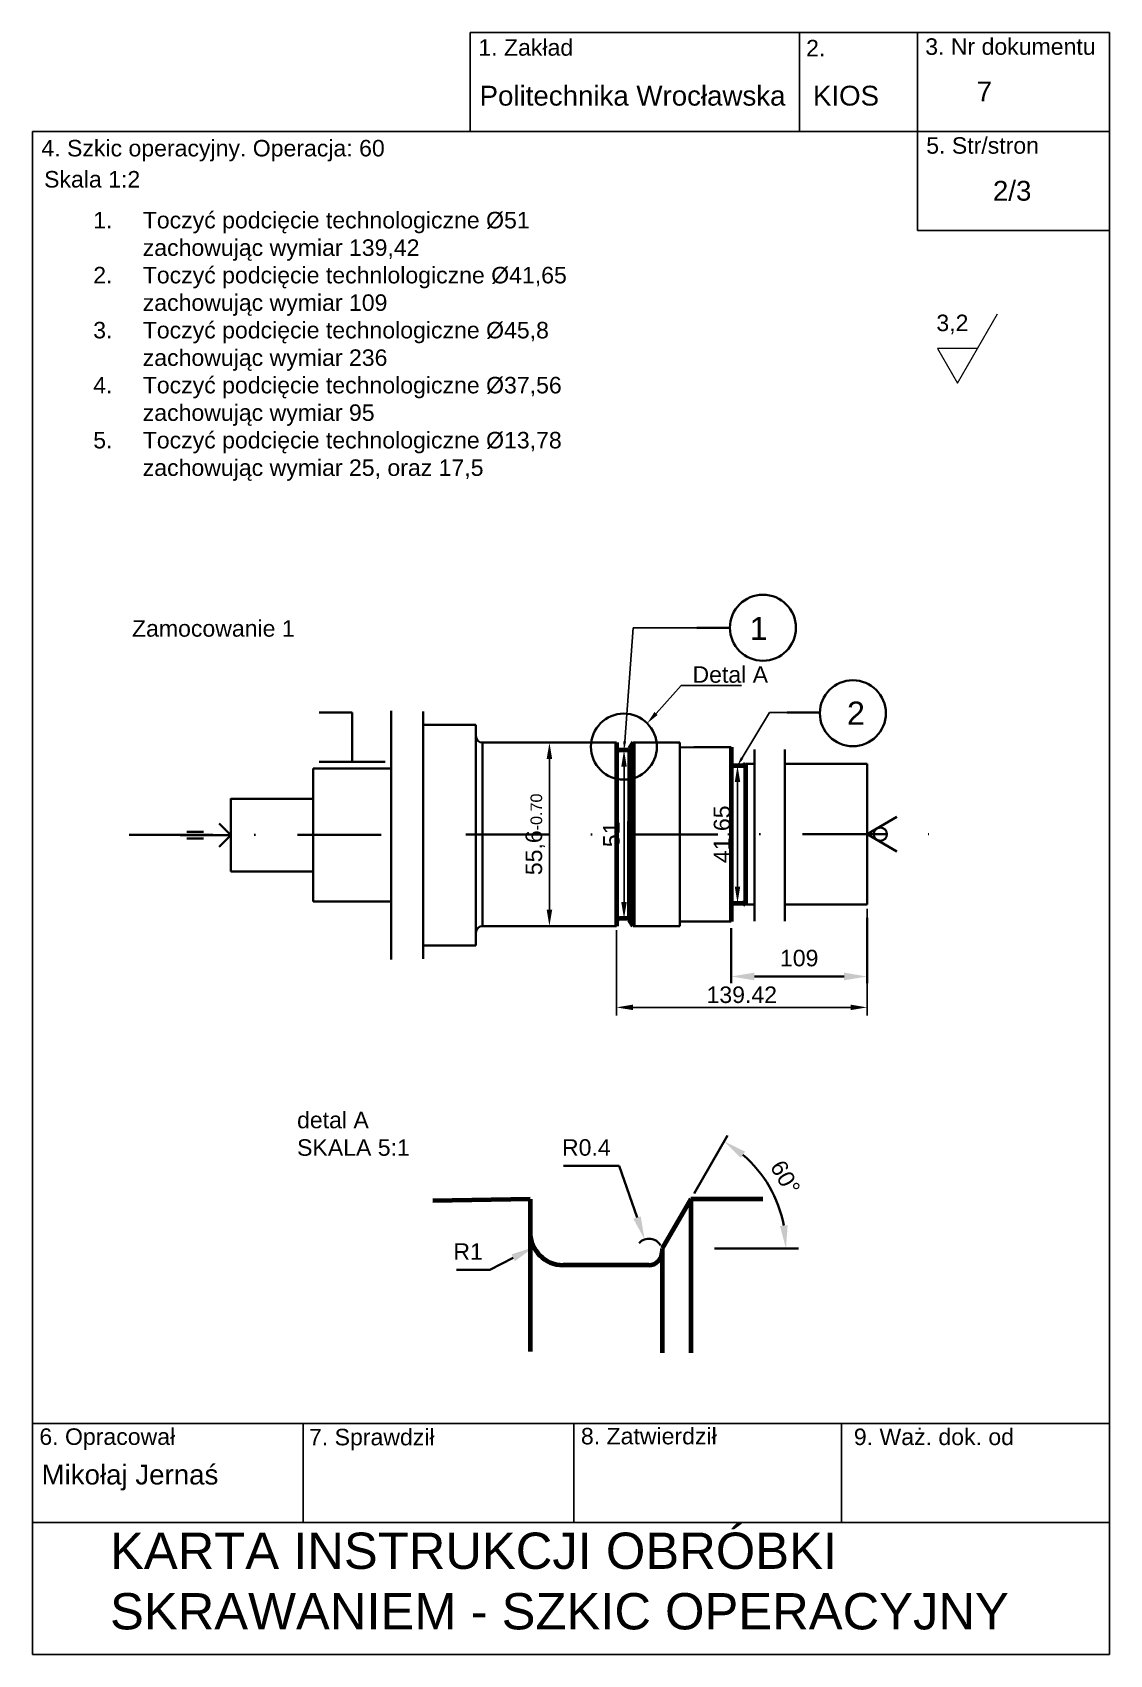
# Model space of a CAD drawing. Header units: millimetres. Extents: x 1335 to 6286, y 608 to 2939.
# Drawn here: x 3839.5 to 4002.7, y 1815.9 to 2061.7 of the extents above; entities that cross this region are included whole.
import ezdxf
from ezdxf import colors
from ezdxf.entities.mleader import LeaderData, LeaderLine
from ezdxf.math import Vec2, Vec3

# ---------------------------------------------------------------- set-up
doc = ezdxf.new("R2010")
doc.units = ezdxf.units.MM
doc.linetypes.add('DASHDOT', pattern=[25.4, 12.7, -6.35, 0, -6.35])
for name, color, linetype, lineweight in [('01.1 CIĄG. Z PRZERWANIEM', 255, 'Amzigzag', 35), ('01.1 CIĄGŁA CIENKA', 255, 'Continuous', 35), ('01.2 CIĄGŁA GRUBA', 7, 'Continuous', 70), ('04.1 DŁ. K+K CIENKA', 255, 'DASHDOT', 35)]:
    doc.layers.add(name, color=color, linetype=linetype, lineweight=lineweight)
doc.layers.add('Default', color=7, linetype='Continuous')
doc.styles.get("Standard").update_dxf_attribs({"font": 'arial.ttf'})
doc.linetypes.add('Amzigzag', pattern='A,0.0001,[136,genltshp.shx,S=0.04,R=0,X=0,Y=0],-11', length=11.0001)
doc.dimstyles.new('AM_ISO', dxfattribs={"dimscale": 100, "dimtxt": 3.5, "dimasz": 3.5, "dimexe": 1, "dimexo": 1, "dimgap": 1.5, "dimtad": 1, "dimdsep": 46, "dimtxsty": 'Standard', "dimcen": 0, "dimclrd": 256, "dimclre": 256, "dimclrt": 2, "dimadec": 0, "dimazin": 2, "dimtp": 0.1, "dimtm": 0.1, "dimtfac": 0.71, "dimtmove": 0, "dimatfit": 3, "dimfxl": 1, "dimlwd": -1, "dimlwe": -1, "dimarcsym": 1})
doc.dimstyles.new('AM_ISO$0', dxfattribs={"dimscale": 100, "dimtxt": 3.5, "dimasz": 3.5, "dimexe": 1, "dimexo": 1, "dimgap": 1.5, "dimtad": 1, "dimdsep": 46, "dimtxsty": 'Standard', "dimcen": 0, "dimclrd": 256, "dimclre": 256, "dimclrt": 2, "dimadec": 0, "dimazin": 2, "dimtp": 0.1, "dimtm": 0.1, "dimtfac": 0.71, "dimtmove": 0, "dimatfit": 3, "dimfxl": 1, "dimlwd": -1, "dimlwe": -1, "dimarcsym": 1})
doc.dimstyles.new('AM_ISO$4', dxfattribs={"dimscale": 100, "dimtxt": 3.5, "dimasz": 3.5, "dimexe": 1, "dimexo": 1, "dimgap": 1.5, "dimtad": 1, "dimtoh": 1, "dimdsep": 46, "dimtxsty": 'Standard', "dimcen": 0, "dimclrd": 256, "dimclre": 256, "dimclrt": 2, "dimadec": 0, "dimazin": 2, "dimtp": 0.1, "dimtm": 0.1, "dimtfac": 0.71, "dimtofl": 0, "dimtmove": 0, "dimatfit": 0, "dimfxl": 1, "dimlwd": -1, "dimlwe": -1, "dimarcsym": 1})
doc.dimstyles.new('ISO-25$0', dxfattribs={"dimtxt": 2.5, "dimasz": 2.5, "dimexe": 1.25, "dimexo": 0.625, "dimtad": 1, "dimtxsty": 'Standard', "dimcen": 2.5, "dimadec": 0, "dimazin": 0, "dimtfac": 1, "dimtmove": 0, "dimatfit": 3, "dimfxl": 1, "dimarcsym": 0})

msp = doc.modelspace()

# ---------------------------------------------------------------- texts
at = {"layer": '01.1 CIĄGŁA CIENKA'}
for s, width, gutter_width, heights, insert, char_height, attachment_point in [('3,2', 6.23728, 12.5, [0], (3976.49, 2018.942), 2.5, 1), ('Zamocowanie 1', 29.12273, 12.5, [0], (3854.625, 1972.644), 2.5, 1), ('1', 3.46461, 0.5, [0], (3950.932, 1973.145), 3.5, 3), ('Detal A', 11.709, 6.25, [0.957], (3939.542, 1965.665), 2.5, 1), ('2', 3.46461, 0.5, [0], (3962.948, 1960.309), 3.5, 1), ('detal A\\PSKALA 5:1', 47.49804, 12.5, [0], (3879.634, 1898.155), 2.5, 1)]:
    msp.add_mtext_dynamic_manual_height_columns(s, width=width, gutter_width=gutter_width, heights=heights, dxfattribs=dict(at, insert=insert, char_height=char_height, attachment_point=attachment_point))
at = {"layer": 'Default', "attachment_point": 1}
for s, width, heights, insert, char_height in [('1. Zakład', 23.43622, [6.501], (3907.102, 2060.678), 2.5), ('2.', 23.43622, [6.501], (3956.757, 2060.578), 2.5), ('3. Nr dokumentu', 31.85449, [7.043], (3974.803, 2060.811), 2.5), ('Politechnika Wrocławska', 51.87466, [5.184], (3907.287, 2053.615), 3), ('KIOS', 51.87466, [5.184], (3957.793, 2053.622), 3), ('7', 51.87466, [5.184], (3982.608, 2054.264), 3), ('4. Szkic operacyjny. Operacja: 60', 73.32689, [7.043], (3840.9, 2045.419), 2.5), ('5. Str/stron', 31.85449, [7.043], (3974.958, 2045.828), 2.5), ('Skala 1:2 ', 31.85449, [7.043], (3841.311, 2040.705), 2.5), ('     2/3', 51.87466, [5.184], (3979.237, 2039.214), 3), ('\\pi-7.5,l10,t10;1.^IToczyć podcięcie technologiczne Ø51 zachowując wymiar 139,42\\P2.^IToczyć podcięcie technlologiczne Ø41,65 zachowując wymiar 109\\P3.^IToczyć podcięcie technologiczne Ø45,8 zachowując wymiar 236\\P4.^IToczyć podcięcie technologiczne Ø37,56 zachowując wymiar 95\\P5.^IToczyć podcięcie technologiczne Ø13,78 zachowując wymiar 25, oraz 17,5', 83.13588, [48.99], (3846.254, 2034.515), 2.5), ('6. Opracował', 23.43622, [6.501], (3840.592, 1850.183), 2.5), ('7. Sprawdził', 23.43622, [6.501], (3881.444, 1850.112), 2.5), ('8. Zatwierdził', 23.43622, [6.501], (3922.644, 1850.262), 2.5), ('9. Waż. dok. od', 26.11798, [4.671], (3963.99, 1850.153), 2.5), ('Mikołaj Jernaś', 51.87466, [5.184], (3840.928, 1844.678), 3), ('KARTA INSTRUKCJI OBRÓBKI SKRAWANIEM - SZKIC OPERACYJNY', 163.18648, [0], (3851.3, 1834.39), 5.5)]:
    msp.add_mtext_dynamic_manual_height_columns(s, width=width, gutter_width=12.5, heights=heights, dxfattribs=dict(at, insert=insert, char_height=char_height))

# ---------------------------------------------------------------- blocks, each defined once
blk = doc.blocks.new('*D281')
at = {"layer": '01.1 CIĄGŁA CIENKA', "linetype": 'ByBlock', "transparency": 16777216}
for p, q in [((3966, 1927.56), (3966, 1917.65)), ((3945.42, 1926), (3945.42, 1917.65)), ((3948.92, 1918.65), (3962.5, 1918.65))]:
    blk.add_line(p, q, dxfattribs=at)
at = {"layer": '01.1 CIĄGŁA CIENKA', "transparency": 16777216}
for points in [[(3948.92, 1919.24), (3948.92, 1918.07), (3945.42, 1918.65)], [(3962.5, 1919.24), (3962.5, 1918.07), (3966, 1918.65)]]:
    blk.add_solid(points, dxfattribs=at)
at = {"layer": 'Defpoints', "color": 0, "transparency": 16777216}
for p in [(3966, 1928.56), (3945.42, 1927), (3966, 1918.65)]:
    blk.add_point(p, dxfattribs=at)
at = {"layer": '01.1 CIĄGŁA CIENKA', "color": 2, "transparency": 16777216, "insert": (3955.71, 1921.43), "char_height": 3.5, "attachment_point": 5}
blk.add_mtext('{\\H0.71429x;109}', dxfattribs=at)
blk = doc.blocks.new('*D282')
at = {"layer": '01.1 CIĄGŁA CIENKA', "color": 0, "lineweight": -2, "transparency": 16777216}
for p, q in [((3918.5, 1954.09), (3919.12, 1954.09)), ((3917.87, 1951.59), (3917.87, 1928.79)), ((3918.5, 1926.29), (3919.12, 1926.29))]:
    blk.add_line(p, q, dxfattribs=at)
at = {"layer": '01.1 CIĄGŁA CIENKA', "color": 0, "transparency": 16777216}
for points in [[(3917.45, 1951.59), (3918.29, 1951.59), (3917.87, 1954.09)], [(3917.45, 1928.79), (3918.29, 1928.79), (3917.87, 1926.29)]]:
    blk.add_solid(points, dxfattribs=at)
at = {"layer": 'Defpoints', "color": 0, "transparency": 16777216}
for p in [(3917.87, 1954.09), (3917.87, 1926.29), (3917.87, 1926.29)]:
    blk.add_point(p, dxfattribs=at)
at = {"layer": '01.1 CIĄGŁA CIENKA', "color": 0, "transparency": 16777216, "insert": (3915.74, 1940.19), "char_height": 2.5, "attachment_point": 5, "rotation": 90}
blk.add_mtext('55,6{\\A1;\\H0.7x;\\S^ -0.70;}', dxfattribs=at)
blk = doc.blocks.new('*D283')
at = {"layer": '01.1 CIĄGŁA CIENKA', "color": 0, "lineweight": -2, "transparency": 16777216}
for p, q in [((3929.8, 1952.94), (3930.42, 1952.94)), ((3929.17, 1950.44), (3929.17, 1929.94)), ((3929.8, 1927.44), (3930.42, 1927.44))]:
    blk.add_line(p, q, dxfattribs=at)
at = {"layer": '01.1 CIĄGŁA CIENKA', "color": 0, "transparency": 16777216}
for points in [[(3928.75, 1950.44), (3929.59, 1950.44), (3929.17, 1952.94)], [(3928.75, 1929.94), (3929.59, 1929.94), (3929.17, 1927.44)]]:
    blk.add_solid(points, dxfattribs=at)
at = {"layer": 'Defpoints', "color": 0, "transparency": 16777216}
for p in [(3929.17, 1952.94), (3929.17, 1927.44), (3929.17, 1927.44)]:
    blk.add_point(p, dxfattribs=at)
at = {"layer": '01.1 CIĄGŁA CIENKA', "color": 0, "transparency": 16777216, "insert": (3927.27, 1940.19), "char_height": 2.5, "attachment_point": 5, "rotation": 90}
blk.add_mtext('51', dxfattribs=at)
blk = doc.blocks.new('*D284')
at = {"layer": '01.1 CIĄGŁA CIENKA', "color": 0, "lineweight": -2, "transparency": 16777216}
for p, q in [((3946.99, 1950.61), (3947.61, 1950.61)), ((3946.36, 1948.11), (3946.36, 1932.28)), ((3946.99, 1929.78), (3947.61, 1929.78))]:
    blk.add_line(p, q, dxfattribs=at)
at = {"layer": '01.1 CIĄGŁA CIENKA', "color": 0, "transparency": 16777216}
for points in [[(3945.95, 1948.11), (3946.78, 1948.11), (3946.36, 1950.61)], [(3945.95, 1932.28), (3946.78, 1932.28), (3946.36, 1929.78)]]:
    blk.add_solid(points, dxfattribs=at)
at = {"layer": 'Defpoints', "color": 0, "transparency": 16777216}
for p in [(3946.36, 1950.61), (3946.36, 1929.78), (3946.36, 1929.78)]:
    blk.add_point(p, dxfattribs=at)
at = {"layer": '01.1 CIĄGŁA CIENKA', "color": 0, "transparency": 16777216, "insert": (3944.24, 1940.2), "char_height": 2.5, "attachment_point": 5, "rotation": 90}
blk.add_mtext('41,65', dxfattribs=at)
blk = doc.blocks.new('*D285')
at = {"layer": '01.1 CIĄGŁA CIENKA', "color": 0, "lineweight": -2, "transparency": 16777216}
for p, q in [((3966, 1928.93), (3966, 1912.72)), ((3928.02, 1925.66), (3928.02, 1912.72)), ((3930.52, 1913.97), (3963.5, 1913.97))]:
    blk.add_line(p, q, dxfattribs=at)
at = {"layer": '01.1 CIĄGŁA CIENKA', "color": 0, "transparency": 16777216}
for points in [[(3930.52, 1914.39), (3930.52, 1913.56), (3928.02, 1913.97)], [(3963.5, 1914.39), (3963.5, 1913.56), (3966, 1913.97)]]:
    blk.add_solid(points, dxfattribs=at)
at = {"layer": 'Defpoints', "color": 0, "transparency": 16777216}
for p in [(3966, 1929.55), (3928.02, 1926.29), (3966, 1913.97)]:
    blk.add_point(p, dxfattribs=at)
at = {"layer": '01.1 CIĄGŁA CIENKA', "color": 0, "transparency": 16777216, "insert": (3947.01, 1915.87), "char_height": 2.5, "attachment_point": 5}
blk.add_mtext('139.42', dxfattribs=at)
blk = doc.blocks.new('*D288')
at = {"layer": '01.1 CIĄGŁA CIENKA', "linetype": 'ByBlock', "transparency": 16777216}
blk.add_line((3939.78, 1885.79), (3944.83, 1894.54), dxfattribs=at)
blk.add_arc((3934.95, 1877.42), 18.76, 10.7024, 49.2976, dxfattribs=at)
at = {"layer": '01.1 CIĄGŁA CIENKA', "transparency": 16777216}
for points in [[(3946.85, 1891.17), (3947.52, 1892.12), (3944.33, 1893.67)], [(3953.96, 1880.96), (3952.8, 1880.85), (3953.71, 1877.42)]]:
    blk.add_solid(points, dxfattribs=at)
at = {"layer": 'Defpoints', "color": 0, "transparency": 16777216}
for p in [(3939.28, 1884.92), (3952.58, 1883.84), (3934.95, 1877.42), (3936.65, 1877.42), (3955.6, 1877.42)]:
    blk.add_point(p, dxfattribs=at)
at = {"layer": '01.1 CIĄGŁA CIENKA', "color": 2, "transparency": 16777216, "insert": (3953.6, 1888.19), "char_height": 2.5, "attachment_point": 5, "rotation": 300}
blk.add_mtext('60°', dxfattribs=at)
blk = doc.blocks.new('*D286')
at = {"layer": '01.1 CIĄGŁA CIENKA', "linetype": 'ByBlock', "transparency": 16777216}
for p, q in [((3912.38, 1876.04), (3908.83, 1874.22)), ((3908.83, 1874.22), (3903.78, 1874.22))]:
    blk.add_line(p, q, dxfattribs=at)
at = {"layer": '01.1 CIĄGŁA CIENKA', "transparency": 16777216}
blk.add_solid([(3912.12, 1876.56), (3912.65, 1875.52), (3915.5, 1877.64)], dxfattribs=at)
at = {"layer": 'Defpoints', "color": 0, "transparency": 16777216}
for p in [(3919.95, 1879.92), (3915.5, 1877.64)]:
    blk.add_point(p, dxfattribs=at)
at = {"layer": '01.1 CIĄGŁA CIENKA', "color": 2, "transparency": 16777216, "insert": (3905.55, 1876.98), "char_height": 2.5, "attachment_point": 5}
blk.add_mtext('R1', dxfattribs=at)
blk = doc.blocks.new('*D287')
at = {"layer": '01.1 CIĄGŁA CIENKA', "linetype": 'ByBlock', "transparency": 16777216}
for p, q in [((3928.43, 1889.96), (3919.99, 1889.96)), ((3931.15, 1882.12), (3928.43, 1889.96))]:
    blk.add_line(p, q, dxfattribs=at)
blk.add_arc((3932.95, 1876.92), 2, 28.6479, 137.757, dxfattribs=at)
at = {"layer": '01.1 CIĄGŁA CIENKA', "transparency": 16777216}
blk.add_solid([(3931.7, 1882.31), (3930.59, 1881.93), (3932.29, 1878.81)], dxfattribs=at)
at = {"layer": 'Defpoints', "color": 0, "transparency": 16777216}
for p in [(3932.29, 1878.81), (3932.95, 1876.92)]:
    blk.add_point(p, dxfattribs=at)
at = {"layer": '01.1 CIĄGŁA CIENKA', "color": 2, "transparency": 16777216, "insert": (3923.46, 1892.73), "char_height": 2.5, "attachment_point": 5}
blk.add_mtext('R0.4', dxfattribs=at)

# ---------------------------------------------------------------- dimensions: what is measured, and where the dimension line sits
at = {"layer": '01.1 CIĄGŁA CIENKA'}
for base, p1, p2, text, picture, middle in [((3917.87, 1926.289), (3917.87, 1954.089), (3917.87, 1926.289), '55,6{\\A1;\\H0.7x;\\S^ -0.70;}', '*D282', (3915.743, 1940.189)), ((3929.172, 1927.439), (3929.172, 1952.939), (3929.172, 1927.439), '51', '*D283', (3927.27, 1940.189)), ((3946.364, 1929.784), (3946.364, 1950.608), (3946.364, 1929.784), '41,65', '*D284', (3944.236, 1940.196))]:
    dim = msp.add_linear_dim(base=base, p1=p1, p2=p2, angle=90, text=text, dimstyle='ISO-25$0', dxfattribs=at)
    dim.commit()
    dim.dimension.update_dxf_attribs({"geometry": picture, "text_midpoint": middle})
dim = msp.add_linear_dim(base=(3966.004, 1913.972), p1=(3928.022, 1926.289), p2=(3966.004, 1929.554), text='139.42', dimstyle='ISO-25$0', dxfattribs=at)
dim.commit()
dim.dimension.update_dxf_attribs({"geometry": '*D285', "text_midpoint": (3947.013, 1913.972), "dimtype": 160})
dim = msp.add_linear_dim(base=(3966.004, 1918.652), p1=(3945.417, 1927.005), p2=(3966.004, 1928.56), text='{\\H0.71429x;109}', dimstyle='AM_ISO$0', override={"dimscale": 1, "dimtdec": 3}, dxfattribs=at)
dim.commit()
dim.dimension.update_dxf_attribs({"geometry": '*D281', "text_midpoint": (3955.711, 1918.652), "dimtype": 160})
for center, mpoint, text, picture, middle in [((3932.946, 1876.919), (3932.291, 1878.809), 'R0.4', '*D287', (3923.462, 1889.957)), ((3919.946, 1879.919), (3915.496, 1877.639), 'R1', '*D286', (3905.551, 1874.222))]:
    dim = msp.add_radius_dim(center=center, mpoint=mpoint, text=text, dimstyle='AM_ISO$4', override={"dimscale": 1, "dimtxt": 2.5, "dimtdec": 3}, dxfattribs=at)
    dim.commit()
    dim.dimension.update_dxf_attribs({"geometry": picture, "text_midpoint": middle, "dimtype": 164})
dim = msp.add_angular_dim_2l(base=(3952.579, 1883.837), line1=((3955.599, 1877.419), (3936.651, 1877.419)), line2=((3939.276, 1884.919), (3934.946, 1877.419)), dimstyle='AM_ISO', override={"dimscale": 1, "dimtxt": 2.5, "dimtdec": 3}, dxfattribs=at)
dim.commit()
dim.dimension.update_dxf_attribs({"geometry": '*D288', "text_midpoint": (3953.601, 1888.19)})

# ---------------------------------------------------------------- linework, layer by layer
at = {"layer": '01.1 CIĄG. Z PRZERWANIEM'}
for p, q in [((3893.909, 1921.204), (3893.909, 1958.895)), ((3898.718, 1958.81), (3898.718, 1921.319)), ((3948.945, 1927.06), (3948.945, 1953.06)), ((3953.527, 1953.06), (3953.527, 1927.06))]:
    msp.add_line(p, q, dxfattribs=at)
at = {"layer": '01.1 CIĄGŁA CIENKA', "linetype": 'Continuous', "lineweight": 20}
for p, q in [((3979.696, 2008.572), (3985.758, 2019.072)), ((3976.665, 2013.822), (3979.696, 2008.572)), ((3976.665, 2013.822), (3979.696, 2008.572)), ((3982.727, 2013.822), (3976.665, 2013.822))]:
    msp.add_line(p, q, dxfattribs=at)
at = {"layer": '01.1 CIĄGŁA CIENKA'}
for p, q in [((3940.218, 1971.502), (3945.218, 1971.502)), ((3888, 1958.657), (3883, 1958.657)), ((3888, 1951.157), (3888, 1958.657)), ((3898.718, 1956.785), (3906.718, 1956.785)), ((3906.718, 1956.785), (3906.718, 1940.06)), ((3953.888, 1958.666), (3958.888, 1958.666)), ((3928.022, 1954.089), (3907.718, 1954.089)), ((3907.73, 1954.089), (3907.73, 1926.289)), ((3937.643, 1954.089), (3930.541, 1954.089)), ((3930.542, 1954.089), (3937.217, 1954.077)), ((3937.643, 1954.089), (3937.643, 1953.339)), ((3907.73, 1953.939), (3907.73, 1926.439)), ((3937.643, 1953.339), (3939.768, 1953.382)), ((3937.643, 1953.339), (3937.643, 1926.289)), ((3945.419, 1953.382), (3939.768, 1953.382)), ((3882.092, 1950.157), (3882.092, 1930.007)), ((3882.092, 1950.157), (3893.909, 1950.157)), ((3883, 1951.157), (3888, 1951.157)), ((3888, 1951.157), (3893, 1951.157)), ((3948.945, 1950.854), (3947.583, 1950.854)), ((3966.004, 1950.854), (3953.527, 1950.854)), ((3966.004, 1950.854), (3966.004, 1929.554)), ((3966.004, 1949.954), (3966.004, 1949.954)), ((3869.588, 1934.55), (3869.588, 1945.614)), ((3869.588, 1945.605), (3869.588, 1945.605)), ((3869.588, 1945.599), (3882.088, 1945.599)), ((3869.588, 1940.082), (3867.82, 1941.85)), ((3966.004, 1940.218), (3970.518, 1942.823)), ((3869.588, 1940.082), (3861.94, 1940.082)), ((3862.94, 1940.582), (3865.44, 1940.582)), ((3862.94, 1939.582), (3865.44, 1939.582)), ((3869.588, 1940.082), (3867.82, 1938.314)), ((3906.718, 1923.335), (3906.718, 1940.06)), ((3939.744, 1940.189), (3942.997, 1940.189)), ((3966.004, 1940.218), (3970.518, 1937.612)), ((3869.588, 1934.55), (3882.088, 1934.55)), ((3882.092, 1930.007), (3893.909, 1930.007)), ((3947.583, 1929.554), (3948.945, 1929.554)), ((3966.004, 1929.554), (3953.527, 1929.554)), ((3928.022, 1926.289), (3907.718, 1926.289)), ((3930.541, 1926.289), (3937.643, 1926.289)), ((3937.643, 1927.005), (3945.418, 1927.005)), ((3898.718, 1923.335), (3906.718, 1923.335))]:
    msp.add_line(p, q, dxfattribs=at)
at = {"layer": '01.1 CIĄGŁA CIENKA', "color": 136, "linetype": 'Continuous', "lineweight": 20, "true_color": 0x008080}
msp.add_lwpolyline([(3921.621, 1953.939), (3921.617, 1953.939)], dxfattribs=at)
at = {"layer": '01.1 CIĄGŁA CIENKA'}
for centre, radius in [((3950.218, 1971.502), 5), ((3963.838, 1958.541), 5), ((3929.145, 1953.48), 5), ((3968.004, 1940.218), 1)]:
    msp.add_circle(centre, radius, dxfattribs=at)
for centre, start, end in [((3907.718, 1955.089), 180, 270), ((3907.718, 1925.289), 90, 180)]:
    msp.add_arc(centre, 1, start, end, dxfattribs=at)
at = {"layer": '01.2 CIĄGŁA GRUBA'}
for p, q in [((3928.022, 1954.089), (3928.022, 1926.289)), ((3930.542, 1954.089), (3930.022, 1953.189)), ((3930.541, 1954.089), (3930.022, 1953.189)), ((3930.542, 1954.089), (3930.542, 1926.289)), ((3929.822, 1952.939), (3928.522, 1952.939)), ((3928.522, 1952.939), (3928.522, 1952.939)), ((3929.822, 1952.939), (3928.522, 1952.939)), ((3928.522, 1952.939), (3928.522, 1952.939)), ((3930.022, 1953.189), (3930.022, 1942.168)), ((3945.419, 1953.382), (3945.418, 1927.005)), ((3945.619, 1950.608), (3947.108, 1950.608)), ((3947.213, 1950.638), (3947.583, 1950.854)), ((3947.583, 1950.854), (3947.583, 1929.554)), ((3930.022, 1927.189), (3930.022, 1942.168)), ((3945.619, 1929.784), (3947.108, 1929.784)), ((3947.213, 1929.754), (3947.583, 1929.554)), ((3929.822, 1927.439), (3928.522, 1927.439)), ((3928.522, 1927.439), (3928.522, 1927.439)), ((3930.541, 1926.289), (3930.022, 1927.189)), ((3914.946, 1884.919), (3900.196, 1884.659)), ((3914.946, 1884.919), (3914.946, 1861.822)), ((3939.276, 1884.919), (3934.946, 1877.419)), ((3950.196, 1884.919), (3939.276, 1884.919)), ((3939.276, 1884.919), (3939.276, 1861.604)), ((3934.946, 1877.419), (3934.946, 1861.604)), ((3932.946, 1874.919), (3919.946, 1874.919)), ((3919.946, 1874.919), (3919.946, 1874.919))]:
    msp.add_line(p, q, dxfattribs=at)
for centre, radius, start, end in [((3928.522, 1953.439), 0.5, 180, 270), ((3928.522, 1953.439), 0.5, 180, 270), ((3929.822, 1953.139), 0.2, 270, 360), ((3929.822, 1953.139), 0.2, 270, 360), ((3945.619, 1950.808), 0.2, 180, 270), ((3947.108, 1950.808), 0.2, 270, 301.77094), ((3945.619, 1929.584), 0.2, 90, 180), ((3947.108, 1929.584), 0.2, 58.22906, 90), ((3928.522, 1926.939), 0.5, 90, 180), ((3929.822, 1927.239), 0.2, 0, 90), ((3919.946, 1879.919), 5, 180, 270), ((3932.946, 1876.919), 2, 270, 360)]:
    msp.add_arc(centre, radius, start, end, dxfattribs=at)
at = {"layer": '04.1 DŁ. K+K CIENKA'}
for p, q in [((3854.193, 1940.103), (3975.968, 1940.228)), ((3955.599, 1877.419), (3936.651, 1877.419))]:
    msp.add_line(p, q, dxfattribs=at)
at = {"layer": 'Default'}
for p, q in [((3905.865, 2046.702), (3905.865, 2061.702)), ((3905.865, 2061.702), (3909.705, 2061.702)), ((3909.705, 2061.702), (3931.137, 2061.702)), ((3931.137, 2061.702), (4002.731, 2061.702)), ((3955.745, 2061.702), (3955.745, 2046.702)), ((3973.642, 2061.702), (3973.642, 2046.702)), ((4002.731, 2046.702), (4002.731, 2061.702)), ((4002.731, 2046.702), (3839.544, 2046.702)), ((3839.544, 2046.702), (3839.544, 1815.91)), ((3921.137, 2046.702), (3931.137, 2046.702)), ((3973.642, 2046.702), (3973.642, 2031.702)), ((4002.731, 1815.91), (4002.731, 2046.702)), ((3973.642, 2031.702), (4002.731, 2031.702)), ((3839.544, 1835.91), (3839.544, 1850.91)), ((3839.544, 1850.91), (4002.731, 1850.91)), ((3880.544, 1850.91), (3880.544, 1835.91)), ((3921.544, 1850.91), (3921.544, 1835.91)), ((3962.137, 1850.91), (3962.137, 1835.91)), ((3839.544, 1815.91), (3839.544, 1835.91)), ((3839.544, 1835.91), (4002.731, 1835.91)), ((3839.544, 1815.91), (4002.731, 1815.91))]:
    msp.add_line(p, q, dxfattribs=at)

msp.set_redraw_order([(e.dxf.handle, doc.entitydb.next_handle()) for e in msp.query("TEXT MTEXT ATTDEF DIMENSION ARC_DIMENSION")])  # texts and dimensions are drawn at this point

# ---------------------------------------------------------------- leaders
at = {"layer": '01.1 CIĄGŁA CIENKA'}
ml = msp.add_multileader_mtext('Standard', dxfattribs=at)
ml.set_content('', color=256)
ml.set_leader_properties()
ml.build(insert=Vec2(0, 0))
ml.multileader.update_dxf_attribs({"dogleg_length": 0.36, "arrow_head_size": 1.35, "scale": 15})
ctx = ml.context
ctx.base_point, ctx.scale, ctx.char_height, ctx.arrow_head_size, ctx.landing_gap_size, ctx.plane_origin = Vec3(3940.218, 1971.502), 15, 1.35, 1.35, 0.675, Vec3(3942.568, 1954.315)
notes = []
notes.append((ctx, [(0, (1, 1, 0), (3930.551, 1971.502), (1, 0), 9.667, [(0, [(3929.172, 1952.939)], 0, [])])]))
ctx.mtext.insert, ctx.mtext.flow_direction = Vec3(3940.893, 1972.177), 5
ml = msp.add_multileader_mtext('Standard', dxfattribs=at)
ml.set_content('', color=256)
ml.set_leader_properties()
ml.build(insert=Vec2(0, 0))
ml.multileader.update_dxf_attribs({"arrow_head_size": 2})
ctx = ml.context
ctx.base_point, ctx.char_height, ctx.arrow_head_size, ctx.landing_gap_size, ctx.plane_origin = Vec3(3946.948, 1962.726), 2, 2, 1, Vec3(3932.68, 1957.016)
notes.append((ctx, [(0, (1, 1, 0), (3937.82, 1962.726), (1, 0), 9.128, [(0, [(3932.68, 1957.016)], 0, [])])]))
ctx.mtext.insert, ctx.mtext.flow_direction = Vec3(3947.948, 1963.726), 5
ml = msp.add_multileader_mtext('Standard', dxfattribs=at)
ml.set_content('', color=256)
ml.set_leader_properties()
ml.build(insert=Vec2(0, 0))
ml.multileader.update_dxf_attribs({"dogleg_length": 0.36, "arrow_head_size": 1.35, "scale": 15})
ctx = ml.context
ctx.base_point, ctx.scale, ctx.char_height, ctx.arrow_head_size, ctx.landing_gap_size, ctx.plane_origin = Vec3(3953.888, 1958.666), 15, 1.35, 1.35, 0.675, Vec3(3957.191, 1951.56)
notes.append((ctx, [(1, (1, 1, 0), (3951.188, 1958.666), (1, 0), 2.7, [(0, [(3946.364, 1950.608)], 0, [])])]))
ctx.mtext.insert, ctx.mtext.text_direction, ctx.mtext.flow_direction, ctx.mtext.extrusion = Vec3(3954.563, 1959.341), Vec3(-1, 0), 5, Vec3(0, 0, -1)
for ctx, leaders in notes:
    for number, flags, end, landing, length, lines in leaders:
        leader = LeaderData()
        leader.index, (leader.has_last_leader_line, leader.has_dogleg_vector, leader.attachment_direction) = number, flags
        leader.last_leader_point, leader.dogleg_vector, leader.dogleg_length = Vec3(end), Vec3(landing), length
        for number, points, colour, breaks in lines:
            line = LeaderLine()
            line.index, line.vertices, line.color, line.breaks = number, Vec3.list(points), colors.encode_raw_color(colour), breaks
            leader.lines.append(line)
        ctx.leaders.append(leader)

doc.saveas('drawing.dxf')
